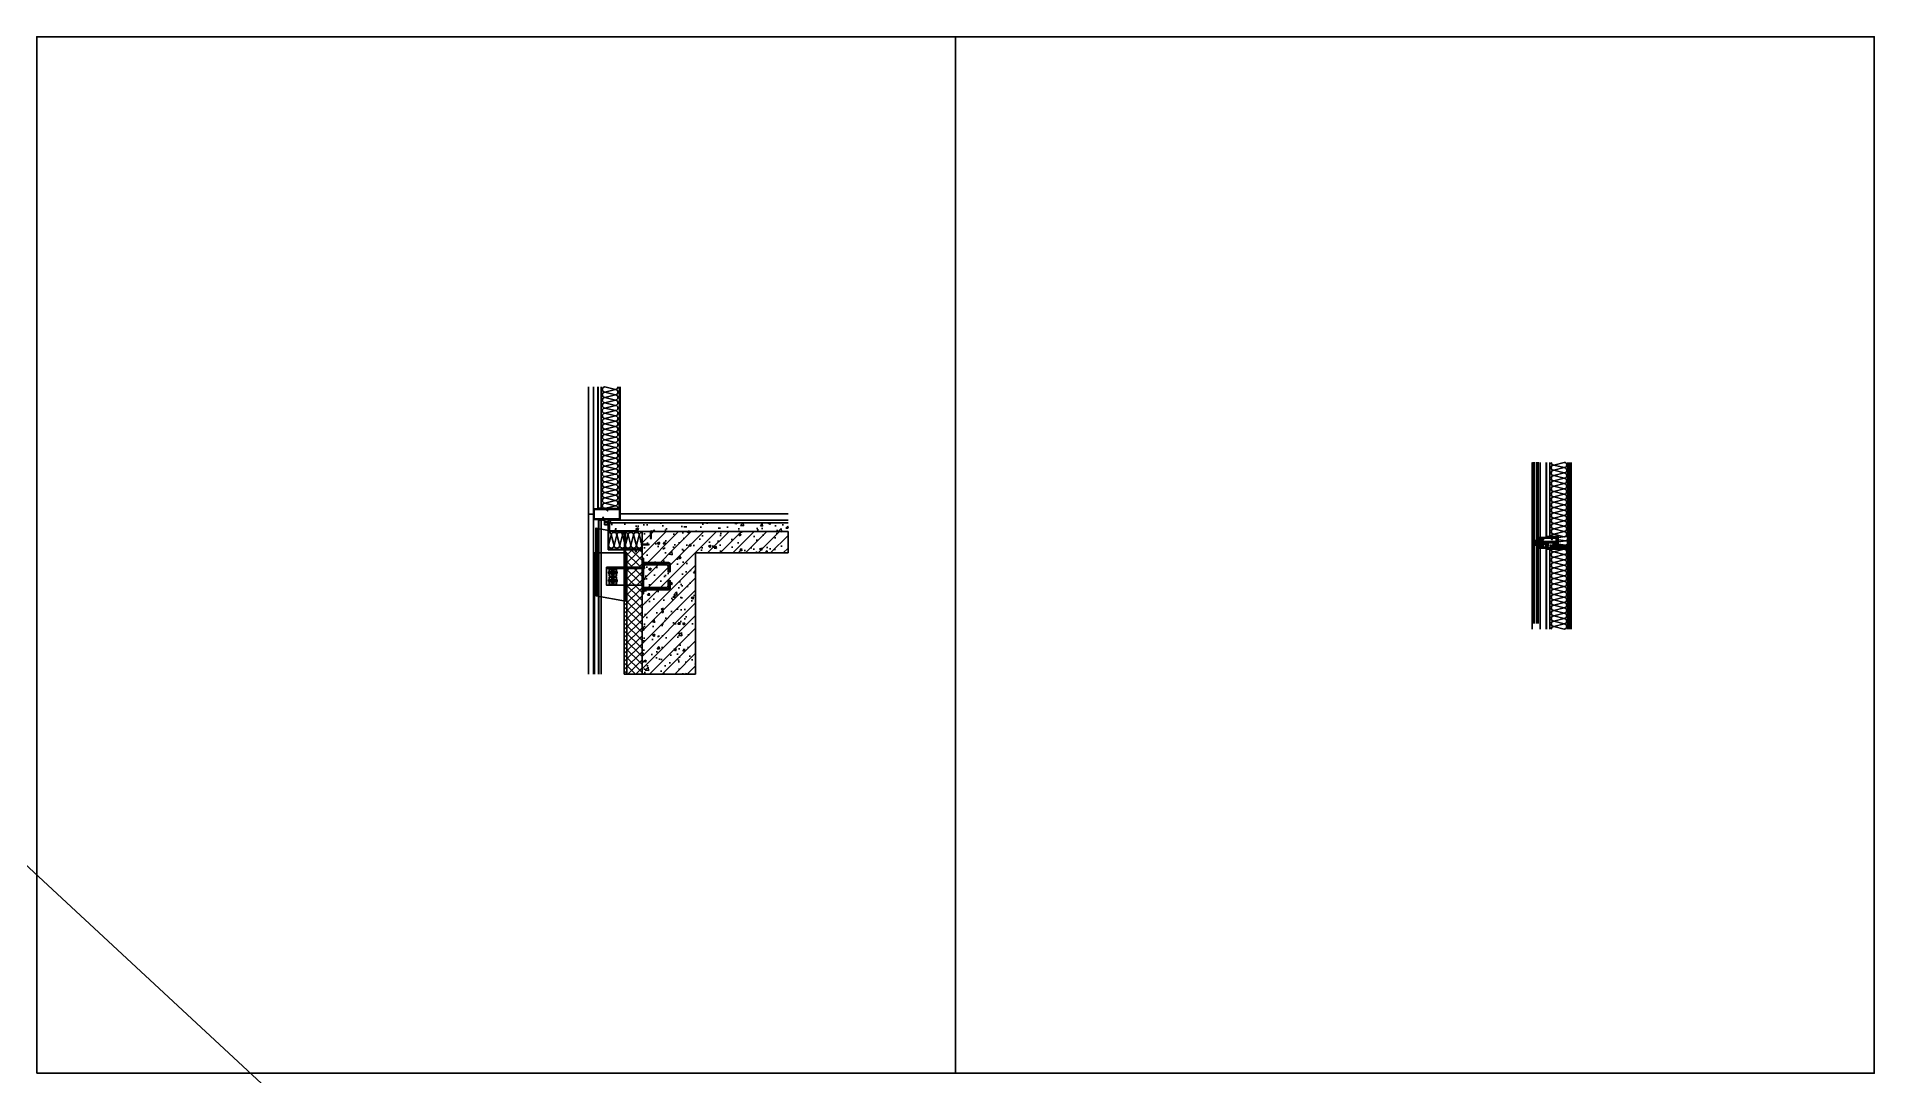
# Model space of a CAD drawing. Extents: x 198753 to 882193, y -399300 to 132460.
# Drawn here: x 415836 to 426148, y -51353 to -45536 of the extents above; entities that cross this region are included whole.
import ezdxf

# ---------------------------------------------------------------- set-up
doc = ezdxf.new("R2010")
doc.units = 0
doc.header["$LTSCALE"] = 1000
doc.header["$MEASUREMENT"] = 0
for name, pattern in [('CENTER', [50.8, 31.75, -6.35, 6.35, -6.35]), ('DASH', [0.35, 0.25, -0.1]), ('DASHDOT2', [0.5, 0.25, -0.125, 0, -0.125]), ('DIVIDE', [1.25, 0.5, -0.25, 0, -0.25, 0, -0.25]), ('DOTE', [2.42, 2, -0.2, 0.02, -0.2])]:
    doc.linetypes.add(name, pattern=pattern)
doc.layers.add('04-不打印_辅助线', color=165, linetype='Continuous', plot=False)
for name, color, linetype in [('05-填充_天正', 26, 'Continuous'), ('A-D-玻璃剖线', 130, 'Continuous'), ('A-D-金属剖线', 200, 'Continuous'), ('A-STR-面层', 191, 'Continuous'), ('A-SUR_保温', 222, 'Continuous'), ('A-SUR_面层', 191, 'Continuous'), ('A_AXIS-轴线', 36, 'DOTE'), ('A_STR-砼墙', 51, 'Continuous'), ('A_STR-砼柱', 51, 'Continuous'), ('L18', 1, 'Continuous'), ('钢龙骨', 173, 'Continuous')]:
    doc.layers.add(name, color=color, linetype=linetype)
doc.layers.add('C18', color=1, linetype='CENTER', lineweight=13)
doc.layers.add('PJ1_accessories', color=4, linetype='Continuous', lineweight=13)
pattern_1 = [(270, (49158.0785, 233955.833), (-0.79375, -0.396875), [0, -0.79375])]
pattern_2 = [(50, (0, 0), (143.452037, -12.550427), [15, -165]), (355, (0, 0), (-27.750267, 150.438427), [12, -132]), (100.4514, (11.95, -1.05), (115.701876, 137.88791), [12.74804, -140.22842]), (46.1842, (0, 40), (213.44821, -33.1038), [22.5, -247.5]), (96.6356, (17.79, 37.24), (186.93254, 194.82357), [19.12206, -210.3426]), (351.1842, (0, 40), (186.93239, 194.82372), [18, -198]), (21, (20, 30), (119.38141, -80.523778), [15, -165]), (326, (20, 30), (48.663066, 145.03001), [12, -132]), (71.4514, (29.95, 23.29), (168.044526, 64.5061), [12.74804, -140.22842]), (37.5, (0, 0), (2.431971, 66.578771), [0, -130.4, 0, -134, 0, -132.5]), (7.5, (0, 0), (52.613907, 78.882342), [0, -76.4, 0, -127.4, 0, -50.5]), (327.5, (-44.6, 0), (106.764487, -4.5109743), [0, -50, 0, -156, 0, -207]), (317.5, (-64.6, 0), (116.637234, 20.020996), [0, -65, 0, -103.6, 0, -147])]
pattern_3 = [(45, (0, 0), (-35.355339, 35.355339), []), (50, (0, 0), (143.452037, -12.550427), [15, -165]), (355, (0, 0), (-27.750267, 150.438427), [12, -132]), (100.4514, (11.95, -1.05), (115.701876, 137.88791), [12.74804, -140.22842]), (46.1842, (0, 40), (213.44821, -33.1038), [22.5, -247.5]), (96.6356, (17.79, 37.24), (186.93254, 194.82357), [19.12206, -210.3426]), (351.1842, (0, 40), (186.93239, 194.82372), [18, -198]), (21, (20, 30), (119.38141, -80.523778), [15, -165]), (326, (20, 30), (48.663066, 145.03001), [12, -132]), (71.4514, (29.95, 23.29), (168.044526, 64.5061), [12.74804, -140.22842]), (37.5, (0, 0), (2.431971, 66.578771), [0, -130.4, 0, -134, 0, -132.5]), (7.5, (0, 0), (52.613907, 78.882342), [0, -76.4, 0, -127.4, 0, -50.5]), (327.5, (-44.6, 0), (106.764487, -4.5109743), [0, -50, 0, -156, 0, -207]), (317.5, (-64.6, 0), (116.637234, 20.020996), [0, -65, 0, -103.6, 0, -147])]

# ---------------------------------------------------------------- blocks, each defined once
blk = doc.blocks.new('A$C643B6CAF')
at = {"layer": '钢龙骨', "const_width": 10}
blk.add_lwpolyline([(0, -2), (-28, -2)], dxfattribs=at)
at = {"layer": '钢龙骨'}
for points in [[(0, 28), (0, -32), (150, -32), (150, 28)], [(4, 24), (4, -28), (146, -28), (146, 24)]]:
    blk.add_lwpolyline(points, close=True, dxfattribs=at)
blk = doc.blocks.new('HTP-11')
at = {"layer": '钢龙骨'}
h = blk.add_hatch(dxfattribs=at)
h.set_pattern_fill('DOTS', color=256, scale=0.5, angle=90, style=0)
h.set_pattern_definition(pattern_1)
edge = h.paths.add_edge_path()
edge.add_arc((-77, 8), 8.52, 291.6679, 351.7882)
edge.add_line((-69, 7), (-57, 0))
edge.add_line((-57, 0), (-60, 0))
edge.add_line((-60, 0), (-74, 0))
at = {"layer": 'A-D-金属剖线'}
blk.add_lwpolyline([(50, 1), (50, 1), (50, 1), (-56, 1), (-68, 8), (-69, 7), (-57, 0), (50, 0)], close=True, dxfattribs=at)
at = {"layer": '钢龙骨'}
for p, q in [((-54, 2), (-54, 2)), ((-52, 1), (-53, 1)), ((-48, 1), (-52, 1)), ((-52, 1), (-52, -34)), ((-50, 5), (-50, -42)), ((-47, 1), (-48, 1)), ((-48, -34), (-48, 1)), ((-46, 2), (-46, 2)), ((-50, -40), (-52, -35)), ((-48, -35), (-50, -40))]:
    blk.add_line(p, q, dxfattribs=at)
blk.add_lwpolyline([(-74, 0, 0.268512), (-69, 7), (-57, 0), (-60, 0)], format="xyb", close=True, dxfattribs=at)
for centre, radius, start, end in [((-50, -2), 5.81, 52.687, 127.313), ((-53, 2), 0.2, 180, 270), ((-53, 2), 0.2, 127.313, 180), ((-52, 1), 0.2, 0, 90), ((-48, 1), 0.2, 90, 180), ((-47, 2), 0.2, 270, 0), ((-47, 2), 0.2, 0, 52.687), ((-52, -34), 0.2, 180, 196.6992), ((-48, -34), 0.2, 343.3008, 0)]:
    blk.add_arc(centre, radius, start, end, dxfattribs=at)
blk = doc.blocks.new('MD-1')
blk.add_line((0, 3), (0, -8))
for points in [[(5, 0, 0.376048), (-5, 0)], [(-2, -6), (-2, -6, 0.414214), (-2, -7), (2, -7, 0.414214), (2, -6), (2, -6)]]:
    blk.add_lwpolyline(points, format="xyb")
for points in [[(-5, -1), (5, -1), (5, 0), (-5, 0)], [(-2, -4), (-2, -1), (2, -1), (2, -4)]]:
    blk.add_lwpolyline(points, close=True)
blk.add_lwpolyline([(5, -5), (5, -5, 0.414214), (4, -4), (-4, -4, 0.414214), (-5, -5), (-5, -5, 0.414214), (-4, -6), (4, -6, 0.414214)], format="xyb", close=True)
blk = doc.blocks.new('HTP-021')
at = {"layer": 'A-D-金属剖线'}
blk.add_lwpolyline([(-82, 0), (-82, 2), (78, 2), (78, 49), (71, 61), (73, 61), (79, 49), (79, 0)], close=True, dxfattribs=at)
at = {"layer": 'A-SUR_保温'}
for points in [[(77, 47, 0.13993), (75, 44)], [(75, 43, 0.13993), (77, 40)], [(77, 47), (78, 47), (78, 45, 0.414214), (78, 45), (79, 45), (79, 45), (79, 45), (80, 45), (80, 45), (81, 45), (81, 45), (82, 42)], [(82, 42), (82, 42), (83, 42), (83, 42), (84, 42), (84, 42), (85, 42), (85, 42), (86, 42), (86, 42), (86, 42), (87, 42), (87, 42), (88, 42), (90, 42), (91, 43), (91, 44), (91, 44), (90, 45), (87, 45), (87, 45), (87, 45), (86, 45), (86, 45), (85, 45), (85, 45), (84, 45), (84, 45), (83, 45), (83, 45), (83, 45), (82, 45), (82, 45), (82, 42), (82, 42), (81, 42), (81, 42), (81, 42), (80, 42), (80, 42), (79, 42), (79, 42), (78, 42), (78, 42, 0.767327), (78, 42), (78, 40), (77, 40)], [(87, 45), (87, 44, 1.930606), (87, 43), (88, 42)], [(90, 45, 0.179236), (91, 43)]]:
    blk.add_lwpolyline(points, format="xyb", dxfattribs=at)
for points in [[(75, 44), (92, 44)], [(75, 43), (76, 43), (76, 44), (75, 44)], [(78, 45), (78, 42)], [(78, 45), (79, 42)], [(78, 44), (78, 42)], [(79, 45), (80, 42)], [(79, 45), (79, 42)], [(79, 45), (80, 42)], [(80, 45), (81, 42)], [(80, 45), (81, 42)], [(82, 45), (81, 45)], [(81, 45), (81, 42)], [(82, 45), (82, 42)], [(83, 45), (83, 42)], [(83, 45), (83, 42)], [(83, 45), (84, 42)], [(84, 45), (85, 42)], [(84, 45), (84, 42)], [(85, 45), (86, 42)], [(85, 45), (85, 42)], [(86, 45), (86, 42)], [(86, 45), (86, 42)], [(87, 45), (87, 44)], [(87, 45), (87, 44)], [(87, 44), (91, 43)], [(87, 43), (87, 42)], [(87, 43), (87, 42)]]:
    blk.add_lwpolyline(points, dxfattribs=at)
blk.add_blockref('MD-1', (-67, 2), dxfattribs=at)
blk = doc.blocks.new('HTP1')
at = {"layer": 'A-SUR_保温'}
h = blk.add_hatch(dxfattribs=at)
h.set_pattern_fill('DOTS', color=256, scale=0.5, angle=90, style=0)
h.set_pattern_definition(pattern_1)
edge = h.paths.add_edge_path()
edge.add_arc((8, 58), 8.52, 561.6679, 621.7882)
edge.add_line((7, 50), (0, 38))
edge.add_line((0, 38), (0, 41))
edge.add_line((0, 41), (0, 55))
at = {"layer": '04-不打印_辅助线', "ltscale": 0.1}
blk.add_line((5, 31), (-42, 31), dxfattribs=at)
at = {"layer": '04-不打印_辅助线'}
blk.add_lwpolyline([(35, 5), (35, -12)], dxfattribs=at)
at = {"layer": 'A-D-金属剖线'}
blk.add_lwpolyline([(50, 0), (50, 1), (1, 1), (1, 37), (8, 49), (7, 50), (0, 38), (0, 0)], close=True, dxfattribs=at)
at = {"layer": '钢龙骨'}
for p, q in [((-40, 31), (-35, 33)), ((-35, 29), (-40, 31)), ((1, 33), (-34, 33)), ((-34, 29), (1, 29)), ((1, 33), (1, 34)), ((2, 34), (2, 34)), ((1, 29), (1, 33)), ((1, 27), (1, 29)), ((2, 27), (2, 27))]:
    blk.add_line(p, q, dxfattribs=at)
blk.add_lwpolyline([(0, 55, 0.268512), (7, 50), (0, 38), (0, 41)], format="xyb", close=True, dxfattribs=at)
for points in [[(35, 4, 0.13993), (31, 3)], [(33, -3), (34, -3), (34, -4), (33, -4), (34, -4), (34, -5), (33, -5), (34, -6), (34, -6), (33, -7), (34, -7), (34, -8), (33, -8), (34, -8), (34, -10), (35, -12), (35, -12), (35, -12), (36, -10), (36, -8), (37, -7), (36, -7), (36, -6), (37, -6), (36, -6), (36, -5), (37, -5), (36, -5), (36, -4), (37, -3), (36, -3), (36, -2), (37, -2), (33, -3), (34, -2), (34, -2), (33, -1), (34, -1), (34, 0), (33, 0), (34, 0), (34, 1), (33, 1), (33, 1, 0.767327), (33, 1), (31, 1), (31, 3)], [(38, 3), (38, 1), (36, 1, 0.414214), (36, 1), (36, 1), (37, 0), (36, 0), (36, -1), (37, -1), (36, -1), (36, -2), (34, -2)], [(38, 3, 0.13993), (35, 4)], [(36, -8), (35, -8, 1.930606), (35, -8), (34, -8)], [(36, -10, 0.179236), (35, -12)]]:
    blk.add_lwpolyline(points, format="xyb", dxfattribs=at)
for points in [[(36, 1), (33, 1)], [(35, 1), (33, 1)], [(37, 0), (33, 0)], [(36, 1), (34, 0)], [(36, 1), (34, 1)], [(36, 0), (34, 0)], [(35, 4), (35, 4), (35, 4), (35, 4)], [(37, -1), (33, -1)], [(37, -3), (33, -4)], [(37, -5), (33, -5)], [(37, -6), (33, -7)], [(35, -8), (33, -8)], [(36, -1), (34, -2)], [(36, -1), (34, -1)], [(36, -2), (34, -3)], [(36, -3), (34, -4)], [(36, -4), (34, -4)], [(36, -5), (34, -6)], [(36, -5), (34, -5)], [(36, -6), (34, -6)], [(36, -6), (34, -7)], [(35, -7), (34, -8)], [(36, -7), (35, -7)], [(37, -7), (35, -8)], [(35, -8), (35, -12)], [(37, -2), (36, -2)]]:
    blk.add_lwpolyline(points, dxfattribs=at)
for centre, radius, start, end in [((-34, 32), 0.2, 90, 106.6992), ((-34, 29), 0.2, 253.3008, 270), ((1, 33), 0.2, 270, 0), ((1, 29), 0.2, 0, 90), ((2, 34), 0.2, 90, 180), ((2, 34), 0.2, 37.313, 90), ((-2, 31), 5.81, 322.687, 37.313), ((2, 27), 0.2, 180, 270), ((2, 27), 0.2, 270, 322.687)]:
    blk.add_arc(centre, radius, start, end, dxfattribs=at)
blk = doc.blocks.new('MB-1')
blk.add_line((0, 0), (11, 0))
for points in [[(8, 76), (-140, 76, 0.414214), (-150, 66), (-150, 26), (-138, 26), (-138, 54, -0.414214), (-128, 64), (8, 64)], [(8, -76), (-140, -76, -0.414214), (-150, -66), (-150, -26), (-138, -26), (-138, -54, 0.414214), (-128, -64), (8, -64)]]:
    blk.add_lwpolyline(points, format="xyb")
at = {"linetype": 'DASHDOT2', "ltscale": 20}
for points in [[(8, 70), (-144, 70), (-144, 21)], [(8, -70), (-144, -70), (-144, -21)]]:
    blk.add_lwpolyline(points, dxfattribs=at)
blk.add_lwpolyline([(8, -100), (0, -100), (0, 100), (8, 100)], close=True)
blk = doc.blocks.new('MJ')
for p, q in [((-10, 0), (3, 0)), ((200, 42), (0, 42)), ((182, 27), (146, 27)), ((146, 13), (182, 13)), ((184, 26), (184, 26)), ((184, 13), (184, 13)), ((182, -18), (146, -18)), ((146, -32), (182, -32)), ((184, -19), (184, -19)), ((184, -32), (184, -32))]:
    blk.add_line(p, q)
at = {"linetype": 'CENTER'}
for p, q in [((188, 20), (144, 20)), ((180, 20), (151, 20)), ((164, 4), (164, 36)), ((188, -25), (144, -25)), ((180, -25), (151, -25)), ((164, -41), (164, -9))]:
    blk.add_line(p, q, dxfattribs=at)
for points in [[(200, 50), (0, 50), (0, -50), (200, -50)], [(184, 40), (144, 40), (144, 0), (184, 0)], [(176, 20), (170, 9), (158, 9), (152, 20), (158, 31), (170, 31)], [(184, -5), (144, -5), (144, -45), (184, -45)], [(176, -25), (170, -36), (158, -36), (152, -25), (158, -14), (170, -14)]]:
    blk.add_lwpolyline(points, close=True)
for points in [[(164, 9, -1), (164, 31, -1)], [(164, 26, -1), (164, 14, -1)], [(164, -36, -1), (164, -14, -1)], [(164, -19, -1), (164, -31, -1)]]:
    blk.add_lwpolyline(points, format="xyb", close=True)
for points in [[(164, 16, -2.414214), (168, 20)], [(164, -29, -2.414214), (168, -25)]]:
    blk.add_lwpolyline(points, format="xyb")
for centre, start, end in [((146, 20), 89.9912, 270.0088), ((182, 20), 269.9912, 90.0088), ((146, -25), 89.9912, 270.0088), ((182, -25), 269.9912, 90.0088)]:
    blk.add_arc(centre, 7, start, end)
blk.add_blockref('MB-1', (-8, 0))
blk = doc.blocks.new('100YM1')
at = {"layer": 'A-SUR_保温'}
h = blk.add_hatch(dxfattribs=at)
h.set_pattern_fill('ANSI37', color=256, scale=20, style=0)
h.set_pattern_definition([(45, (-318281.137, -55646.597), (-22.4506403, 22.4506403), []), (135, (-318281.137, -55646.597), (-22.4506403, -22.4506403), [])])
h.paths.add_polyline_path([(100, 702), (100, 0), (0, 0), (0, 702)])
blk.add_lwpolyline([(100, 702), (100, 0), (0, 0), (0, 702)], close=True, dxfattribs=at)
blk = doc.blocks.new('盘头自攻钉GB8451')
for p, q in [((-2, 1), (-1, 2)), ((-2, 1), (-1, 0)), ((-2, -1), (-1, 0)), ((-1, 2), (0, 1)), ((0, 1), (1, 2)), ((1, 2), (2, 1)), ((1, 0), (2, 1)), ((1, 0), (2, -1)), ((-2, -1), (-1, -2)), ((-1, -2), (0, -1)), ((0, -1), (1, -2)), ((1, -2), (2, -1))]:
    blk.add_line(p, q)
blk.add_circle((0, 0), 3.5)
at = {"layer": '04-不打印_辅助线', "ltscale": 0.25}
for p, q in [((-4, 0), (4, 0)), ((0, 4), (0, -4))]:
    blk.add_line(p, q, dxfattribs=at)
blk = doc.blocks.new('被衬板1')
h = blk.add_hatch()
h.set_pattern_fill('ANSI37', color=256, scale=0.2, style=0)
h.set_pattern_definition([(45, (0, 0), (-0.2245064, 0.2245064), []), (135, (0, 0), (-0.2245064, -0.2245064), [])])
edge = h.paths.add_edge_path()
edge.add_arc((5, -39), 5.43, 106.6402, 147.3796)
edge.add_line((0, -36), (0, -33))
edge.add_line((0, -33), (1, -33))
edge.add_arc((2, -33), 1, 180, 270)
edge.add_line((2, -34), (3, -34))
for p, q in [((-12, -9), (-11, -8)), ((-12, -9), (-11, -9)), ((-11, -8), (-10, -8)), ((-11, -8), (-11, -9)), ((-11, -8), (-10, -10)), ((-11, -8), (-11, -10)), ((-11, -8), (-11, -8)), ((-11, -8), (-11, -8)), ((-11, -10), (-11, -9)), ((-11, -10), (-10, -10)), ((-10, -7), (-9, -11)), ((-10, -7), (-9, -8)), ((-10, -7), (-10, -8)), ((-10, -8), (-10, -10)), ((-9, -11), (-10, -10)), ((-10, -10), (-10, -10)), ((-9, -7), (-8, -10)), ((-8, -7), (-9, -7)), ((-9, -7), (-9, -7)), ((-9, -8), (-9, -7)), ((-9, -8), (-9, -10)), ((-8, -10), (-9, -10)), ((-9, -11), (-9, -10)), ((-9, -10), (-9, -10)), ((-8, -7), (-8, -11)), ((-8, -7), (-7, -10)), ((-8, -7), (-8, -7)), ((-7, -7), (-8, -7)), ((-8, -11), (-7, -10)), ((-8, -11), (-8, -10)), ((-7, -7), (-6, -11)), ((-7, -7), (-7, -10)), ((-7, -7), (-6, -10)), ((-7, -7), (-7, -7)), ((-7, -7), (-7, -7)), ((-6, -7), (-7, -7)), ((-6, -11), (-7, -10)), ((-7, -10), (-7, -10)), ((-6, -7), (-5, -10)), ((-6, -7), (-5, -11)), ((-6, -7), (-5, -7)), ((-6, -7), (-6, -7)), ((-6, -11), (-6, -10)), ((-5, -10), (-6, -10)), ((-4, -7), (-5, -7)), ((-5, -7), (-5, -10)), ((-4, -10), (-5, -10)), ((-5, -11), (-5, -10)), ((-5, -11), (-5, -10)), ((-3, -7), (-4, -7)), ((-4, -7), (-4, -10)), ((-4, -7), (-3, -10)), ((-4, -7), (-4, -11)), ((-4, -7), (-4, -7)), ((-4, -7), (-4, -7)), ((-4, -11), (-4, -10)), ((-4, -11), (-3, -10)), ((-3, -7), (-3, -10)), ((-3, -7), (-2, -11)), ((-3, -7), (-2, -7)), ((-3, -7), (-3, -7)), ((-2, -11), (-3, -10)), ((-3, -10), (-3, -10)), ((-2, -7), (-1, -10)), ((-1, -7), (-2, -7)), ((-2, -7), (-2, -7)), ((-2, -7), (-2, -10)), ((-1, -10), (-2, -10)), ((-2, -11), (-2, -10)), ((0, -7), (-1, -7)), ((-1, -7), (0, -10)), ((-1, -7), (-1, -11)), ((-1, -7), (-1, -7)), ((-1, -11), (-1, -10)), ((-1, -11), (0, -10)), ((0, -7), (0, -10)), ((0, -7), (1, -10)), ((0, -7), (1, -11)), ((0, -7), (0, -7)), ((0, -7), (0, -7)), ((2, -7), (0, -7)), ((1, -11), (0, -10)), ((0, -10), (0, -10)), ((2, -10), (1, -10)), ((1, -11), (1, -10)), ((2, -10), (1, -10))]:
    blk.add_line(p, q)
for points in [[(5, -18), (2, -13), (2, 0), (0, 0), (0, -14), (3, -19), (3, -32), (5, -32), (5, -18)], [(3, -19), (3, -32), (868, -32)]]:
    blk.add_lwpolyline(points)
for points in [[(3, -34, 0.179655), (0, -36), (0, -33), (1, -33, 0.414214), (2, -34), (3, -34)], [(868, -19), (1, -19), (1, -33, 0.414214), (2, -34), (868, -34)]]:
    blk.add_lwpolyline(points, format="xyb")
blk.add_lwpolyline([(2, -13), (3, -13, 0.257344), (4, -12, 0.110418), (5, -10), (5, -10), (5, -8), (5, -8, 0.110418), (4, -5, 0.257344), (3, -5), (2, -5, 0.414214), (2, -5), (2, -13, 0.414214)], format="xyb", close=True)
at = {"layer": '04-不打印_辅助线', "ltscale": 0.2}
blk.add_line((6, -9), (-14, -9), dxfattribs=at)
blk = doc.blocks.new('wedf')
at = {"layer": 'C18', "color": 251, "ltscale": 0.2}
blk.add_line((4, 0), (-16, 0), dxfattribs=at)
at = {"layer": 'L18', "color": 251}
for p, q in [((-14, 0), (-13, -1)), ((-14, 0), (-13, 0)), ((-13, 1), (-12, 1)), ((-13, 1), (-12, -1)), ((-13, 1), (-13, -1)), ((-13, 1), (-13, 1)), ((-13, 1), (-13, 0)), ((-13, 0), (-13, -1)), ((-12, 2), (-11, -2)), ((-12, 2), (-11, 1)), ((-12, 2), (-12, 1)), ((-12, 1), (-12, -1)), ((-11, 2), (-10, -2)), ((-10, 2), (-11, 2)), ((-11, 2), (-11, 2)), ((-11, 1), (-11, 2)), ((-11, 1), (-11, -1)), ((-10, 2), (-10, -2)), ((-10, 2), (-9, -2)), ((-10, 2), (-10, 2)), ((-9, 2), (-10, 2)), ((-9, 2), (-8, -2)), ((-9, 2), (-9, -2)), ((-9, 2), (-8, -2)), ((-9, 2), (-9, 2)), ((-9, 2), (-9, 2)), ((-8, 2), (-9, 2)), ((-8, 2), (-7, -2)), ((-8, 2), (-7, -2)), ((-8, 2), (-7, 2)), ((-8, 2), (-8, 2)), ((-6, 2), (-7, 2)), ((-7, 2), (-7, -2)), ((-5, 2), (-6, 2)), ((-6, 2), (-6, -2)), ((-6, 2), (-5, -2)), ((-6, 2), (-6, -2)), ((-6, 2), (-6, 2)), ((-6, 2), (-6, 2)), ((-5, 2), (-5, -2)), ((-5, 2), (-4, -2)), ((-5, 2), (-4, 2)), ((-5, 2), (-5, 2)), ((-4, 2), (-3, -2)), ((-3, 2), (-4, 2)), ((-4, 2), (-4, 2)), ((-4, 2), (-4, -2)), ((-2, 2), (-3, 2)), ((-3, 2), (-2, -2)), ((-3, 2), (-3, -2)), ((-3, 2), (-3, 2)), ((-2, 2), (-2, -2)), ((-2, 2), (-1, -2)), ((-2, 2), (-1, -2)), ((-2, 2), (-2, 2)), ((-2, 2), (-2, 2)), ((0, 2), (-2, 2)), ((-13, -1), (-13, -1)), ((-13, -1), (-12, -1)), ((-11, -2), (-12, -1)), ((-12, -1), (-12, -1)), ((-11, -2), (-11, -1)), ((-11, -1), (-11, -2)), ((-10, -2), (-11, -2)), ((-10, -2), (-9, -2)), ((-10, -2), (-10, -2)), ((-8, -2), (-9, -2)), ((-9, -2), (-9, -2)), ((-8, -2), (-8, -2)), ((-7, -2), (-8, -2)), ((-6, -2), (-7, -2)), ((-7, -2), (-7, -2)), ((-7, -2), (-7, -2)), ((-6, -2), (-6, -2)), ((-6, -2), (-5, -2)), ((-4, -2), (-5, -2)), ((-5, -2), (-5, -2)), ((-3, -2), (-4, -2)), ((-4, -2), (-4, -2)), ((-3, -2), (-3, -2)), ((-3, -2), (-2, -2)), ((-1, -2), (-2, -2)), ((-2, -2), (-2, -2)), ((0, -2), (-1, -2)), ((-1, -2), (-1, -2)), ((0, -2), (-1, -2))]:
    blk.add_line(p, q, dxfattribs=at)
blk.add_lwpolyline([(0, -4), (1, -4, 0.257344), (2, -3, 0.110418), (3, -1), (3, -1), (3, 1), (3, 1, 0.110418), (2, 3, 0.257344), (1, 4), (0, 4, 0.414214), (0, 4), (0, -4, 0.414214)], format="xyb", close=True, dxfattribs=at)
blk = doc.blocks.new('横梁01')
at = {"layer": '04-不打印_辅助线', "color": 1, "linetype": 'DIVIDE', "ltscale": 10}
blk.add_line((-7, 0), (130, 0), dxfattribs=at)
at = {"layer": 'A-D-金属剖线'}
for p, q in [((31, -14), (32, -13)), ((33, -15), (31, -14)), ((31, -16), (33, -15)), ((32, -16), (31, -16)), ((33, -14), (32, -13)), ((32, -16), (33, -15)), ((33, -14), (34, -13)), ((34, -16), (33, -15)), ((35, -14), (34, -13)), ((34, -15), (35, -14)), ((35, -16), (34, -15)), ((34, -16), (35, -16))]:
    blk.add_line(p, q, dxfattribs=at)
for points in [[(16, -6), (21, -9), (21, -14), (16, -17), (11, -14), (11, -9), (16, -6)], [(51, -6), (46, -9), (46, -14), (51, -17), (56, -14), (56, -9), (51, -6)]]:
    blk.add_lwpolyline(points, dxfattribs=at)
for centre, radius in [((16, -12), 6), ((16, -12), 4.79), ((16, -12), 3), ((33, -15), 3.5), ((51, -12), 6), ((51, -12), 4.79), ((51, -12), 3)]:
    blk.add_circle(centre, radius, dxfattribs=at)
for centre, start, end in [((16, -12), 90, 360), ((51, -12), 180, 90)]:
    blk.add_arc(centre, 2.1, start, end, dxfattribs=at)
at = {"layer": '钢龙骨'}
for points in [[(80, -9, 0.414214), (80, -9), (80, -9, -0.414214), (79, -9), (79, -6, -0.414214), (80, -6), (80, -6, 0.414214), (80, -6), (80, -4, 0.414214), (80, -3), (77, -3, 0.414214), (76, -4), (76, -5, -0.414214), (76, -5), (66, -5, -0.414214), (66, -5), (66, 5, -0.414214), (66, 5), (76, 5, -0.414214), (76, 5), (76, 4, 0.414214), (77, 3), (80, 3, 0.414214), (80, 4), (80, 6, 0.414214), (80, 6), (80, 6, -0.414214), (79, 6), (79, 9, -0.414214), (80, 9), (80, 9, 0.414214), (80, 9), (80, 12, -0.414214), (80, 12), (84, 12, 0.414214), (84, 13), (84, 15, 0.414214), (84, 15), (80, 15, -0.414214), (80, 15), (80, 22, 0.414214), (79, 23), (79, 23, 0.414214), (78, 22), (78, 21, -0.414214), (78, 21), (76, 21, -0.414214), (76, 21), (76, 27, -0.414214), (76, 28), (78, 28, -0.414214), (78, 27), (78, 26, 0.414214), (79, 26), (79, 26, 0.414214), (80, 27), (80, 30, 0.414214), (80, 30), (0, 30, 0.414214), (0, 30), (0, -30, 0.414214), (0, -30), (3, -30, 0.414214), (3, -30), (3, -29), (3, -29, -0.414214), (3, -29), (4, -29, 0.221695), (4, -29), (5, -28, 0.63707), (4, -27), (3, -27, -0.414214), (3, -27), (3, -3, -0.414214), (3, -2), (6, -2, 1), (6, 1), (3, 1, -0.414214), (3, 1), (3, 5, -0.414214), (3, 5), (63, 5), (63, 1, -0.414214), (63, 1), (59, 1, 1), (59, -2), (63, -2), (63, -8, 0.414214), (63, -8), (75, -8, -0.414214), (76, -9), (76, -17, -0.414214), (76, -18), (74, -18, 0.414214), (73, -19), (73, -27, -0.414214), (73, -27), (71, -27, 0.63707), (71, -28), (72, -29, 0.221695), (72, -29), (73, -29, -0.414214), (73, -29), (73, -30, 0.414214), (73, -30), (80, -30, 0.414214), (80, -30), (80, -27, 0.414214), (79, -26), (79, -26, 0.414214), (78, -26), (78, -28, -0.414214), (78, -28), (76, -28, -0.414214), (76, -28), (76, -21, -0.414214), (76, -21), (78, -21, -0.414214), (78, -21), (78, -22, 0.414214), (79, -23), (79, -23, 0.414214), (80, -22), (80, -9, 0.414214), (80, -9), (80, -9, -0.414214), (79, -9), (79, -6, -0.414214), (80, -6), (80, -6, 0.414214), (80, -6), (80, -4)], [(5, -25, -0.648605), (6, -26), (6, -29, 0.414214), (6, -29), (6, -29), (70, -29, 0.414214), (70, -29), (70, -26, -0.648605), (70, -25), (71, -27, -0.414214), (71, -27), (71, -27, 0.267949), (71, -28), (71, -29, 0.414214), (71, -29), (72, -29, -0.414214), (73, -29), (73, -30, -0.414214), (72, -30), (3, -30, -0.414214), (3, -30), (3, -29, -0.414214), (3, -29), (5, -29, 0.414214), (5, -29), (5, -28, 0.267949), (5, -27), (4, -27, -0.414214), (4, -27), (5, -25)]]:
    blk.add_lwpolyline(points, format="xyb", dxfattribs=at)
blk.add_lwpolyline([(73, 23, -0.414214), (73, 22), (73, 19, 0.414214), (74, 18), (76, 18, -0.414214), (77, 17), (77, 9, -0.414214), (76, 8), (66, 8), (66, 8), (4, 8, -0.414214), (3, 9), (3, 26, -0.414214), (4, 27), (72, 27, -0.414214), (73, 26), (73, 24, -0.414214), (73, 23, 0.414214), (72, 23, 0.414214)], format="xyb", close=True, dxfattribs=at)
blk.add_lwpolyline([(58, 1), (8, 1), (8, -3), (4, -3), (4, -25), (63, -25), (63, -3), (58, -3), (58, 1), (63, 1), (63, 5), (4, 5), (4, 1), (8, 1)], dxfattribs=at)
blk = doc.blocks.new('附框')
at = {"ltscale": 0.1}
blk.add_lwpolyline([(13, -22, -0.414214), (12, -22), (12, -7, 0.414214), (12, -7), (11, -7, -0.414214), (11, -6), (11, -6, -0.414214), (11, -5), (12, -5, 0.414214), (12, -5), (12, -2, 0.414214), (12, -2), (5, -2, 0.414214), (4, -2), (4, -5, 0.414214), (5, -5), (6, -5, -0.414214), (6, -6), (6, -6, -0.414214), (6, -7), (5, -7, 0.414214), (4, -7), (4, -15, -0.414214), (4, -15), (3, -15, -0.414214), (2, -15), (2, 0, -0.414214), (3, 0), (18, 0, -0.414214), (18, 0), (18, -1, -0.414214), (18, -1), (15, -1, 0.414214), (14, -1), (14, -22, -0.414214), (14, -22)], format="xyb", close=True, dxfattribs=at)
blk.add_lwpolyline([(14, -22), (14, -1), (24, -1), (24, -22)], close=True)
for points in [[(14, -22), (24, -1)], [(14, -1), (24, -22)]]:
    blk.add_lwpolyline(points)
blk = doc.blocks.new('FB M6x25 COM1')
blk.add_wipeout([(11, 3), (11, -3), (19, -3), (19, 3)]).dxf.layer = 'A-D-金属剖线'
at = {"layer": 'A-D-金属剖线'}
for p, q in [((-6, 4), (-6, -4)), ((-2, 6), (-5, 6)), ((-2, 3), (-5, 3)), ((-2, 6), (-2, 5)), ((-2, 6), (-2, -6)), ((-2, -5), (-2, 5)), ((-2, 3), (23, 3)), ((13, -5), (13, 5)), ((13, 5), (14, 5)), ((14, 1), (13, 0)), ((13, 0), (20, 0)), ((14, 5), (14, -5)), ((14, 4), (14, -4)), ((15, 6), (19, 6)), ((15, 3), (19, 3)), ((19, 4), (19, -4)), ((19, 4), (19, -4)), ((23, 3), (23, 2)), ((23, 2), (23, -2)), ((-2, -3), (-5, -3)), ((-2, -6), (-5, -6)), ((-2, -3), (23, -3)), ((-2, -6), (-2, -5)), ((14, 0), (13, -1)), ((14, -5), (13, -5)), ((15, -3), (19, -3)), ((15, -6), (19, -6)), ((23, -3), (23, -2))]:
    blk.add_line(p, q, dxfattribs=at)
blk.add_lwpolyline([(11, 6), (13, 6), (13, -6), (11, -6)], close=True, dxfattribs=at)
for centre, radius, start, end in [((-4, 4), 1.55, 121.7001, 238.2999), ((0, 0), 5.98, 151.1183, 208.8817), ((16, 4), 1.8, 130, 230), ((20, 0), 6.25, 153.7515, 206.2485), ((17, 4), 1.8, 310, 50), ((13, 0), 6.25, 333.7515, 26.2485), ((-4, -4), 1.55, 121.7001, 238.2999), ((16, -4), 1.8, 130, 230), ((17, -4), 1.8, 310, 50)]:
    blk.add_arc(centre, radius, start, end, dxfattribs=at)
blk = doc.blocks.new('8双银low-e+12Ar+6mm中空钢化玻璃1')
for p, q in [((12681, 4496), (12681, 4497)), ((12681, 4486), (12681, 4485)), ((12688, 4498), (12688, 4484))]:
    blk.add_line(p, q)
for points in [[(12243, 4497), (12687, 4497), (12688, 4498), (12688, 4504), (12687, 4505), (12243, 4505)], [(12243, 4477), (12687, 4477), (12688, 4478), (12688, 4484), (12687, 4485), (12243, 4485)], [(12676, 4497), (12687, 4497)], [(12681, 4496), (12684, 4494), (12684, 4488), (12681, 4486)]]:
    blk.add_lwpolyline(points)
blk = doc.blocks.new('*U177')
at = {"layer": 'C18', "color": 1, "ltscale": 0.2}
blk.add_line((0, 4), (0, -16), dxfattribs=at)
at = {"layer": 'L18', "color": 4}
for p, q in [((-2, 0), (-2, -2)), ((2, 0), (2, -1)), ((-2, -2), (2, -1)), ((-2, -2), (2, -1)), ((-2, -2), (2, -2)), ((-2, -2), (-2, -2)), ((-2, -2), (-2, -2)), ((-2, -2), (-2, -3)), ((-2, -3), (2, -2)), ((-2, -4), (2, -3)), ((-2, -3), (2, -3)), ((-2, -3), (-2, -3)), ((-2, -3), (-2, -4)), ((-2, -4), (-2, -4)), ((-2, -4), (2, -4)), ((-2, -5), (2, -4)), ((-2, -5), (-2, -4)), ((-2, -5), (2, -5)), ((-2, -5), (-2, -5)), ((-2, -5), (-2, -6)), ((-2, -6), (2, -5)), ((-2, -6), (2, -6)), ((-2, -6), (2, -6)), ((-2, -6), (-2, -6)), ((-2, -6), (-2, -6)), ((-2, -6), (-2, -7)), ((-2, -8), (2, -7)), ((-2, -7), (2, -7)), ((-2, -7), (2, -7)), ((-2, -7), (-2, -7)), ((-2, -7), (-2, -8)), ((-2, -9), (2, -8)), ((-2, -9), (2, -8)), ((-2, -8), (-2, -9)), ((-2, -9), (2, -9)), ((-2, -10), (2, -9)), ((-2, -9), (-2, -9)), ((-2, -9), (-2, -9)), ((-2, -9), (-2, -10)), ((-2, -10), (2, -10)), ((-2, -11), (2, -10)), ((-2, -10), (-2, -11)), ((-2, -10), (-2, -10)), ((-2, -12), (2, -11)), ((-2, -11), (-2, -11)), ((-2, -12), (-1, -11)), ((-1, -11), (-2, -11)), ((-2, -12), (-1, -12)), ((-1, -11), (1, -11)), ((-1, -12), (1, -12)), ((-1, -13), (-1, -12)), ((-1, -13), (1, -12)), ((-1, -13), (1, -13)), ((-1, -13), (-1, -13)), ((-1, -13), (0, -13)), ((0, -14), (1, -13)), ((0, -13), (1, -13)), ((0, -14), (0, -13)), ((2, -11), (1, -11)), ((2, -11), (1, -12)), ((1, -11), (2, -11)), ((1, -12), (1, -12)), ((1, -13), (1, -12)), ((1, -13), (1, -13)), ((2, 0), (2, -1)), ((2, -1), (2, -2)), ((2, -1), (2, -1)), ((2, -2), (2, -2)), ((2, -3), (2, -2)), ((2, -3), (2, -3)), ((2, -3), (2, -4)), ((2, -4), (2, -5)), ((2, -4), (2, -4)), ((2, -5), (2, -5)), ((2, -6), (2, -5)), ((2, -6), (2, -6)), ((2, -6), (2, -7)), ((2, -7), (2, -7)), ((2, -7), (2, -7)), ((2, -7), (2, -8)), ((2, -8), (2, -8)), ((2, -8), (2, -9)), ((2, -10), (2, -9)), ((2, -9), (2, -9)), ((2, -10), (2, -10)), ((2, -10), (2, -11))]:
    blk.add_line(p, q, dxfattribs=at)
blk.add_lwpolyline([(4, 0), (4, 1, 0.257344), (3, 2, 0.110418), (1, 3), (1, 3), (-1, 3), (-1, 3, 0.110418), (-3, 2, 0.257344), (-4, 1), (-4, 0, 0.414214), (-4, 0), (4, 0, 0.414214)], format="xyb", close=True, dxfattribs=at)
blk = doc.blocks.new('$LinePat$岩棉板')
at = {"color": 0}
for p, q in [((0, -17), (12, -67)), ((12, -67), (24, -17))]:
    blk.add_line(p, q, dxfattribs=at)
for centre, start, end in [((12, -17), 0, 180), ((0, -67), 270, 0), ((24, -67), 180, 270)]:
    blk.add_arc(centre, 12, start, end, dxfattribs=at)
at = {"layer": 'Defpoints'}
blk.add_point((0, 0.1), dxfattribs=at)
at = {"layer": 'Defpoints', "color": 0}
blk.add_point((24, -84), dxfattribs=at)

msp = doc.modelspace()

# ---------------------------------------------------------------- hatches: boundary and pattern name
at = {"layer": '05-填充_天正'}
h = msp.add_hatch(dxfattribs=at)
h.set_pattern_fill('混凝土', color=256, scale=20, style=0)
h.set_pattern_definition(pattern_2)
h.paths.add_polyline_path([(419044.3, -48263.1), (419044.3, -48313.1), (419382.8, -48313.1), (419382.8, -48263.1)])
h = msp.add_hatch(dxfattribs=at)
h.set_pattern_fill('混凝土', color=256, scale=20, style=0)
h.set_pattern_definition(pattern_2)
h.paths.add_polyline_path([(419382.8, -48263.1), (419382.8, -48313.1), (420052, -48313.1), (420052, -48263.1)])
h = msp.add_hatch(dxfattribs=at)
h.set_pattern_fill('钢筋混凝土', color=256, scale=20, style=0)
h.set_pattern_definition(pattern_3)
h.paths.add_polyline_path([(419232.8, -49113.1), (419532.8, -49113.1), (419532.8, -48313.1), (419232.8, -48313.1)])
h = msp.add_hatch(dxfattribs=at)
h.set_pattern_fill('钢筋混凝土', color=256, scale=20, style=0)
h.set_pattern_definition(pattern_3)
h.paths.add_polyline_path([(419532.8, -48313.1), (419532.8, -48433.1), (420052, -48433.1), (420052, -48313.1)])

# ---------------------------------------------------------------- linework, layer by layer
at = {"color": 3, "elevation": 0}
msp.add_lwpolyline([(424228, -48666.5), (424228, -47924.4)], dxfattribs=at)
at = {"color": 23}
for points in [[(424434, -47924.4), (424434, -48400.5), (424429, -48400.5), (424429, -47924.4)], [(424429, -48860.7), (424429, -48410.5), (424434, -48410.5), (424434, -48860.7)]]:
    msp.add_lwpolyline(points, dxfattribs=at)
at = {"color": 6}
msp.add_lwpolyline([(419026.7, -48180.7, -0.1703036), (419027.3, -48180.9), (419032, -48184.7), (419044.9, -48184.7), (419044.9, -48186.7), (419031.7, -48186.7, -0.1703036), (419031, -48186.4), (419026.3, -48182.7), (419012.9, -48182.7), (419012.9, -48180.7), (419026.7, -48180.7)], format="xyb", dxfattribs=at)
at = {"color": 251}
for points in [[(424375, -48398.5), (424373, -48398.5), (424373, -48342.5), (424375, -48342.5)], [(424373, -48400.5), (424373, -48398.5), (424429, -48398.5), (424429, -48400.5)]]:
    msp.add_lwpolyline(points, close=True, dxfattribs=at)
msp.add_lwpolyline([(424429, -48342.5), (424429, -48400.5), (424375, -48400.5)], dxfattribs=at)
at = {"layer": '04-不打印_辅助线', "color": 1}
msp.add_lwpolyline([(415835.5, -51353.2), (420992, -51353.2), (420992, -45535.8), (415835.5, -45535.8)], close=True, dxfattribs=at)
at = {"layer": 'A-D-玻璃剖线'}
for points in [[(418932.8, -47500.9), (418932.8, -49113.1)], [(418960.8, -49113.1), (418960.8, -47500.9)]]:
    msp.add_lwpolyline(points, dxfattribs=at)
at = {"layer": 'A-D-金属剖线'}
msp.add_line((424274, -48406.5), (424274, -48860.7), dxfattribs=at)
for points in [[(418983.8, -47500.9), (418983.8, -48181.7, 0.4142136), (418984.8, -48182.7), (419003.8, -48182.7), (419003.8, -47500.9)], [(419110.8, -48180.7, 0.5420685), (419110.8, -48184.7), (419105.8, -48184.7), (419105.8, -48180.7), (419110.8, -48180.7)]]:
    msp.add_lwpolyline(points, format="xyb", dxfattribs=at)
for points in [[(418985.8, -47500.9), (418985.8, -48180.7), (419003.8, -48180.7)], [(419110.8, -47500.9), (419110.8, -48180.7), (419105.8, -48180.7), (419105.8, -47500.9)], [(419008.8, -48184.7), (419105.8, -48184.7), (419105.8, -48134.7), (419103.8, -48134.7), (419103.8, -48182.7), (419008.8, -48182.7), (419008.8, -48184.7)], [(419042.8, -48262.7), (419044.3, -48262.7), (419044.3, -48413.1), (419187.1, -48413.1), (419187.1, -48414.6), (419042.8, -48414.6), (419042.8, -48262.7)], [(424424.2, -48400.5), (424434, -48400.5), (424434, -48410.5), (424424.2, -48410.5)]]:
    msp.add_lwpolyline(points, dxfattribs=at)
msp.add_lwpolyline([(424277, -48377.3), (424277, -48397, 0.4142136), (424279, -48399), (424281, -48399, 0.8898538), (424281.3, -48397, -0.3475405), (424281, -48396.8), (424281, -48385.8, -0.4142136), (424281.3, -48385.5), (424286.3, -48385.5, 0.4142136), (424286.5, -48385.3), (424286.5, -48383.2, 0.4142136), (424286.3, -48383), (424281.3, -48383, -0.4142136), (424281, -48382.7), (424281, -48370.3, -0.4142136), (424281.3, -48370), (424286.3, -48370, 0.4142136), (424286.5, -48369.8), (424286.5, -48367.7, 0.4142136), (424286.3, -48367.5), (424281.3, -48367.5, -0.4142136), (424281, -48367.2), (424281, -48356.3, -0.3475405), (424281.3, -48356, 0.8898538), (424281, -48354), (424279, -48354, 0.4142136), (424277, -48356), (424277, -48375.7), (424277.8, -48376.5)], format="xyb", close=True, dxfattribs=at)
msp.add_ellipse((424424.2, -48405.5), major_axis=(-5.97, 0), ratio=0.8370698, dxfattribs=at)
at = {"layer": 'A-STR-面层'}
msp.add_lwpolyline([(419042.8, -48248.1), (420052, -48248.1)], dxfattribs=at)
at = {"layer": 'A-STR-面层', "linetype": 'DASH', "ltscale": 0.5}
msp.add_lwpolyline([(419110.8, -48213.1), (420052, -48213.1)], dxfattribs=at)
at = {"layer": 'A-SUR_保温'}
msp.add_line((419232.8, -48378.1), (419232.9, -49115), dxfattribs=at)
for points in [[(424375, -48359.2), (424417, -48364.5, 1), (424417, -48340.5), (424375, -48345.7)], [(424375, -48383.2), (424417, -48388.5, 1), (424417, -48364.5), (424375, -48369.7)], [(424428.9, -48398.5, 0.3659774), (424417, -48388.5), (424375, -48393.7)]]:
    msp.add_lwpolyline(points, format="xyb", dxfattribs=at)
at = {"layer": 'A-SUR_面层'}
for p, q in [((419044.3, -48263.1), (419382.8, -48263.1)), ((419382.8, -48263.1), (420052, -48263.1)), ((419044.3, -48313.1), (419232.8, -48313.1)), ((419532.8, -48313.1), (420052, -48313.1))]:
    msp.add_line(p, q, dxfattribs=at)
at = {"layer": 'A_AXIS-轴线', "ltscale": 0.4}
msp.add_line((419232.8, -48213.1), (420052, -48213.1), dxfattribs=at)
at = {"layer": 'A_STR-砼墙'}
for p, q in [((419532.8, -48313.1), (420052, -48313.1)), ((420052, -48313.1), (420052, -48433.1)), ((419532.8, -48433.1), (420052, -48433.1))]:
    msp.add_line(p, q, dxfattribs=at)
at = {"layer": 'A_STR-砼柱'}
for p, q in [((419532.8, -48313.1), (419232.8, -48313.1)), ((419232.8, -48313.1), (419232.8, -49113.1)), ((419532.8, -49113.1), (419532.8, -48433.1)), ((419232.8, -49113.1), (419532.8, -49113.1))]:
    msp.add_line(p, q, dxfattribs=at)
at = {"layer": '钢龙骨'}
for p, q in [((424444.5, -47924.4, 0), (424444.5, -48860.7, 0)), ((418978.5, -48294.1), (418978.5, -48674.1)), ((419135, -48322), (419135, -48702))]:
    msp.add_line(p, q, dxfattribs=at)
at = {"layer": '钢龙骨', "elevation": 0}
for points in [[(424448, -47924.4), (424448, -48860.7)], [(418966.8, -49113.1), (418966.8, -48433.1), (419146.8, -48433.1), (419146.8, -49113.1)]]:
    msp.add_lwpolyline(points, dxfattribs=at)
at = {"layer": '钢龙骨'}
for points in [[(419042.8, -48244.7), (419022.8, -48244.7), (419022.8, -48274.7), (419042.8, -48274.7)], [(418973.5, -48673.1), (418973.5, -48293.1), (419140, -48323.1), (419140, -48703.1)]]:
    msp.add_lwpolyline(points, close=True, dxfattribs=at)

# ---------------------------------------------------------------- block references
at = {"color": 6, "xscale": -1, "rotation": 270}
msp.add_blockref('wedf', (419038.4, -48182.7), dxfattribs=at)
at = {"xscale": -1}
msp.add_blockref('横梁01', (424366, -48376.5), dxfattribs=at)
at = {"layer": 'A-D-金属剖线'}
for name, p, rotation in [('被衬板1', (419022.8, -48244.7), 270), ('附框', (424286.3, -48406.5), 180)]:
    msp.add_blockref(name, p, dxfattribs=dict(at, rotation=rotation))
at = {"layer": 'A-D-金属剖线', "xscale": -1}
for name, p in [('HTP-021', (419128.3, -48311.6)), ('HTP-11', (419232.8, -48313.1)), ('HTP1', (419232.8, -48416.1)), ('MJ', (419232.8, -48563.1))]:
    msp.add_blockref(name, p, dxfattribs=at)
at = {"layer": 'A-SUR_保温', "yscale": 1.188379012465143, "zscale": 1.188379012465143}
for p, xscale, rotation in [((419003.8, -47530.5), 1.235087367813076, 90), ((419003.8, -47560.2), 1.235087367813076, 90), ((419003.8, -47589.8), 1.235087367813076, 90), ((419003.8, -47619.5), 1.235087367813076, 90), ((419003.8, -47649.1), 1.235087367813076, 90), ((419003.8, -47678.7), 1.235087367813076, 90), ((419003.8, -47708.4), 1.235087367813076, 90), ((419003.8, -47738), 1.235087367813076, 90), ((419003.8, -47767.7), 1.235087367813076, 90), ((419003.8, -47797.3), 1.235087367813076, 90), ((419003.8, -47827), 1.235087367813076, 90), ((419003.8, -47856.6), 1.235087367813076, 90), ((419003.8, -47886.2), 1.235087367813076, 90), ((419003.8, -47915.9), 1.235087367813076, 90), ((419003.8, -47945.5), 1.235087367813076, 90), ((419003.8, -47975.2), 1.235087367813076, 90), ((424429, -47954.3), -1.244367894895885, 270), ((424429, -47984.1), -1.244367894895885, 270), ((419003.8, -48004.8), 1.235087367813076, 90), ((419003.8, -48034.4), 1.235087367813076, 90), ((419003.8, -48064.1), 1.235087367813076, 90), ((424429, -48014), -1.244367894895885, 270), ((424429, -48043.8), -1.244367894895885, 270), ((424429, -48073.7), -1.244367894895885, 270), ((419003.8, -48093.7), 1.235087367813076, 90), ((419003.8, -48123.4), 1.235087367813076, 90), ((419003.8, -48153), 1.235087367813076, 90), ((419003.8, -48182.7), 1.235087367813076, 90), ((424429, -48103.6), -1.244367894895885, 270), ((424429, -48133.4), -1.244367894895885, 270), ((424429, -48163.3), -1.244367894895885, 270), ((424429, -48193.2), -1.244367894895885, 270), ((424429, -48223), -1.244367894895885, 270), ((424429, -48252.9), -1.244367894895885, 270), ((424429, -48282.8), -1.244367894895885, 270), ((419075.7, -48411.6), 1.309004739332472, 180.0000000001902), ((419107.2, -48411.6), 1.309004739332472, 180.0000000001902), ((419138.6, -48411.6), 1.309004739332472, 180.0000000001902), ((419170, -48411.6), 1.309004739332472, 180.0000000001902), ((419201.4, -48411.6), 1.309004739332472, 180.0000000001902), ((419232.8, -48411.6), 1.309004739332472, 180.0000000001902), ((424429, -48312.6), -1.244367894895885, 270), ((424429, -48472.3), -1.245077834515285, 269.9999999999852), ((424429, -48502.1), -1.245077834515285, 269.9999999999852), ((424429, -48532), -1.245077834515285, 269.9999999999852), ((424429, -48561.9), -1.245077834515285, 269.9999999999852), ((424429, -48591.8), -1.245077834515285, 269.9999999999852), ((424429, -48621.7), -1.245077834515285, 269.9999999999852), ((424429, -48651.5), -1.245077834515285, 269.9999999999852), ((424429, -48681.4), -1.245077834515285, 269.9999999999852), ((424429, -48711.3), -1.245077834515285, 269.9999999999852), ((424429, -48741.2), -1.245077834515285, 269.9999999999852), ((424429, -48771.1), -1.245077834515285, 269.9999999999852), ((424429, -48801), -1.245077834515285, 269.9999999999852), ((424429, -48830.8), -1.245077834515285, 269.9999999999852), ((424429, -48860.7), -1.245077834515285, 269.9999999999852)]:
    msp.add_blockref('$LinePat$岩棉板', p, dxfattribs=dict(at, xscale=xscale, rotation=rotation))
at = {"layer": 'A-SUR_保温', "xscale": -1}
msp.add_blockref('100YM1', (419232.8, -49113.1), dxfattribs=at)
at = {"layer": '钢龙骨'}
msp.add_blockref('A$C643B6CAF', (418960.8, -48213.1), dxfattribs=at)
at = {"layer": '钢龙骨', "xscale": -1, "rotation": 270}
msp.add_blockref('盘头自攻钉GB8451', (419030.8, -48259.7), dxfattribs=at)

# ---------------------------------------------------------------- next in the draw order: block references
at = {"layer": 'A-D-金属剖线', "xscale": -1}
msp.add_blockref('FB M6x25 COM1', (424287.9, -48376.5), dxfattribs=at)

# ---------------------------------------------------------------- next in the draw order: hatches: boundary and pattern name
at = {"layer": '钢龙骨'}
for points in [[(424332, -48344.5), (424371, -48344.5), (424371, -48402.5), (424429, -48402.5), (424429, -48352.5), (424427, -48352.5), (424427, -48400.5), (424373, -48400.5), (424373, -48342.5), (424332, -48342.5)], [(424332, -48408.5), (424429, -48408.5), (424429, -48458.5), (424427, -48458.5), (424427, -48410.5), (424332, -48410.5)]]:
    msp.add_hatch(color=256, dxfattribs=at).paths.add_polyline_path(points)

# ---------------------------------------------------------------- next in the draw order: linework, layer by layer
msp.add_lwpolyline([(463143.8, -94124.6), (295307.5, 61565.2)])
at = {"color": 251}
for points in [[(424309, -48342.5), (424309, -48340.5), (424375, -48340.5), (424375, -48342.5)], [(424309, -48410.5), (424309, -48412.5), (424429, -48412.5), (424429, -48410.5)]]:
    msp.add_lwpolyline(points, close=True, dxfattribs=at)
at = {"layer": '04-不打印_辅助线', "color": 1}
msp.add_lwpolyline([(420992, -45535.8), (426148.5, -45535.8), (426148.5, -51353.2), (420992, -51353.2)], close=True, dxfattribs=at)
at = {"layer": 'A-D-玻璃剖线'}
msp.add_line((424228, -47924.4), (424228, -48860.7), dxfattribs=at)
at = {"layer": 'A-D-金属剖线'}
msp.add_line((424274, -48346.5), (424274, -47924.4), dxfattribs=at)
for points in [[(424307, -47924.4), (424307, -48343.5, 0.4142136), (424308, -48344.5), (424327, -48344.5), (424327, -47924.4)], [(424307, -48343.3, -0.1716338), (424304.8, -48346.5), (424308, -48346.5), (424308, -48344.5, -0.4142136), (424307, -48343.5), (424307, -48343.3)], [(424327.9, -48340.5, -0.1703036), (424328.5, -48340.7), (424333.2, -48344.5), (424346.1, -48344.5), (424346.1, -48346.5), (424332.9, -48346.5, -0.1703036), (424332.2, -48346.3), (424327.5, -48342.5), (424314.1, -48342.5), (424314.1, -48340.5), (424327.9, -48340.5)], [(424307, -48409.7, 0.1716338), (424304.8, -48406.5), (424308, -48406.5), (424308, -48408.5, 0.4142136), (424307, -48409.5), (424307, -48409.7)], [(424327, -48860.7), (424327, -48408.5), (424308, -48408.5, 0.4142136), (424307, -48409.5)], [(424327.9, -48412.5, 0.1703036), (424328.5, -48412.3), (424333.2, -48408.5), (424346.1, -48408.5), (424346.1, -48406.5), (424332.9, -48406.5, 0.1703036), (424332.2, -48406.7), (424327.5, -48410.5), (424314.1, -48410.5), (424314.1, -48412.5), (424327.9, -48412.5)]]:
    msp.add_lwpolyline(points, format="xyb", dxfattribs=at)
for points in [[(424309, -47924.4), (424309, -48342.5), (424327, -48342.5)], [(424307, -48409.5), (424307, -48860.7)], [(424327, -48410.5), (424309, -48410.5), (424309, -48860.7)]]:
    msp.add_lwpolyline(points, dxfattribs=at)
at = {"layer": 'PJ1_accessories'}
msp.add_lwpolyline([(424250.1, -48368.5), (424235, -48368.5), (424234, -48367.5), (424234, -48385.5), (424235, -48384.5), (424250.1, -48384.5)], dxfattribs=at)
at = {"layer": 'PJ1_accessories', "extrusion": (0, 0, -1)}
msp.add_ellipse((424250.1, -48376.5), major_axis=(11.7, 0), ratio=0.6848214, dxfattribs=at)
at = {"layer": '钢龙骨'}
for points in [[(424332, -48344.5), (424371, -48344.5), (424371, -48402.5), (424429, -48402.5), (424429, -48352.5), (424427, -48352.5), (424427, -48400.5), (424373, -48400.5), (424373, -48342.5), (424332, -48342.5), (424332, -48344.5)], [(424332, -48408.5), (424429, -48408.5), (424429, -48458.5), (424427, -48458.5), (424427, -48410.5), (424332, -48410.5), (424332, -48408.5)]]:
    msp.add_lwpolyline(points, dxfattribs=at)

# ---------------------------------------------------------------- next in the draw order: block references
at = {"extrusion": (0, 0, -1), "zscale": -1}
msp.add_blockref('*U177', (-424339.6, -48344.5), dxfattribs=at)
at = {"extrusion": (0, 0, -1), "xscale": -1, "zscale": -1, "rotation": 180}
msp.add_blockref('*U177', (-424339.6, -48408.5), dxfattribs=at)
at = {"layer": 'A-D-玻璃剖线', "rotation": 270}
msp.add_blockref('8双银low-e+12Ar+6mm中空钢化玻璃1', (419757, -35680.9), dxfattribs=at)
at = {"layer": 'A-D-玻璃剖线', "xscale": -1, "rotation": 270}
msp.add_blockref('8双银low-e+12Ar+6mm中空钢化玻璃1', (419757, -61072.1), dxfattribs=at)
at = {"layer": 'A-D-金属剖线', "xscale": -1}
msp.add_blockref('附框', (424286.3, -48346.5), dxfattribs=at)
at = {"layer": 'A-SUR_保温', "yscale": 1.188379012465143, "zscale": 1.188379012465143}
for p, xscale, rotation in [((424429, -48342.5), -1.244367894895885, 270), ((424429, -48442.4), -1.245077834515285, 269.9999999999852)]:
    msp.add_blockref('$LinePat$岩棉板', p, dxfattribs=dict(at, xscale=xscale, rotation=rotation))

doc.saveas('drawing.dxf')
